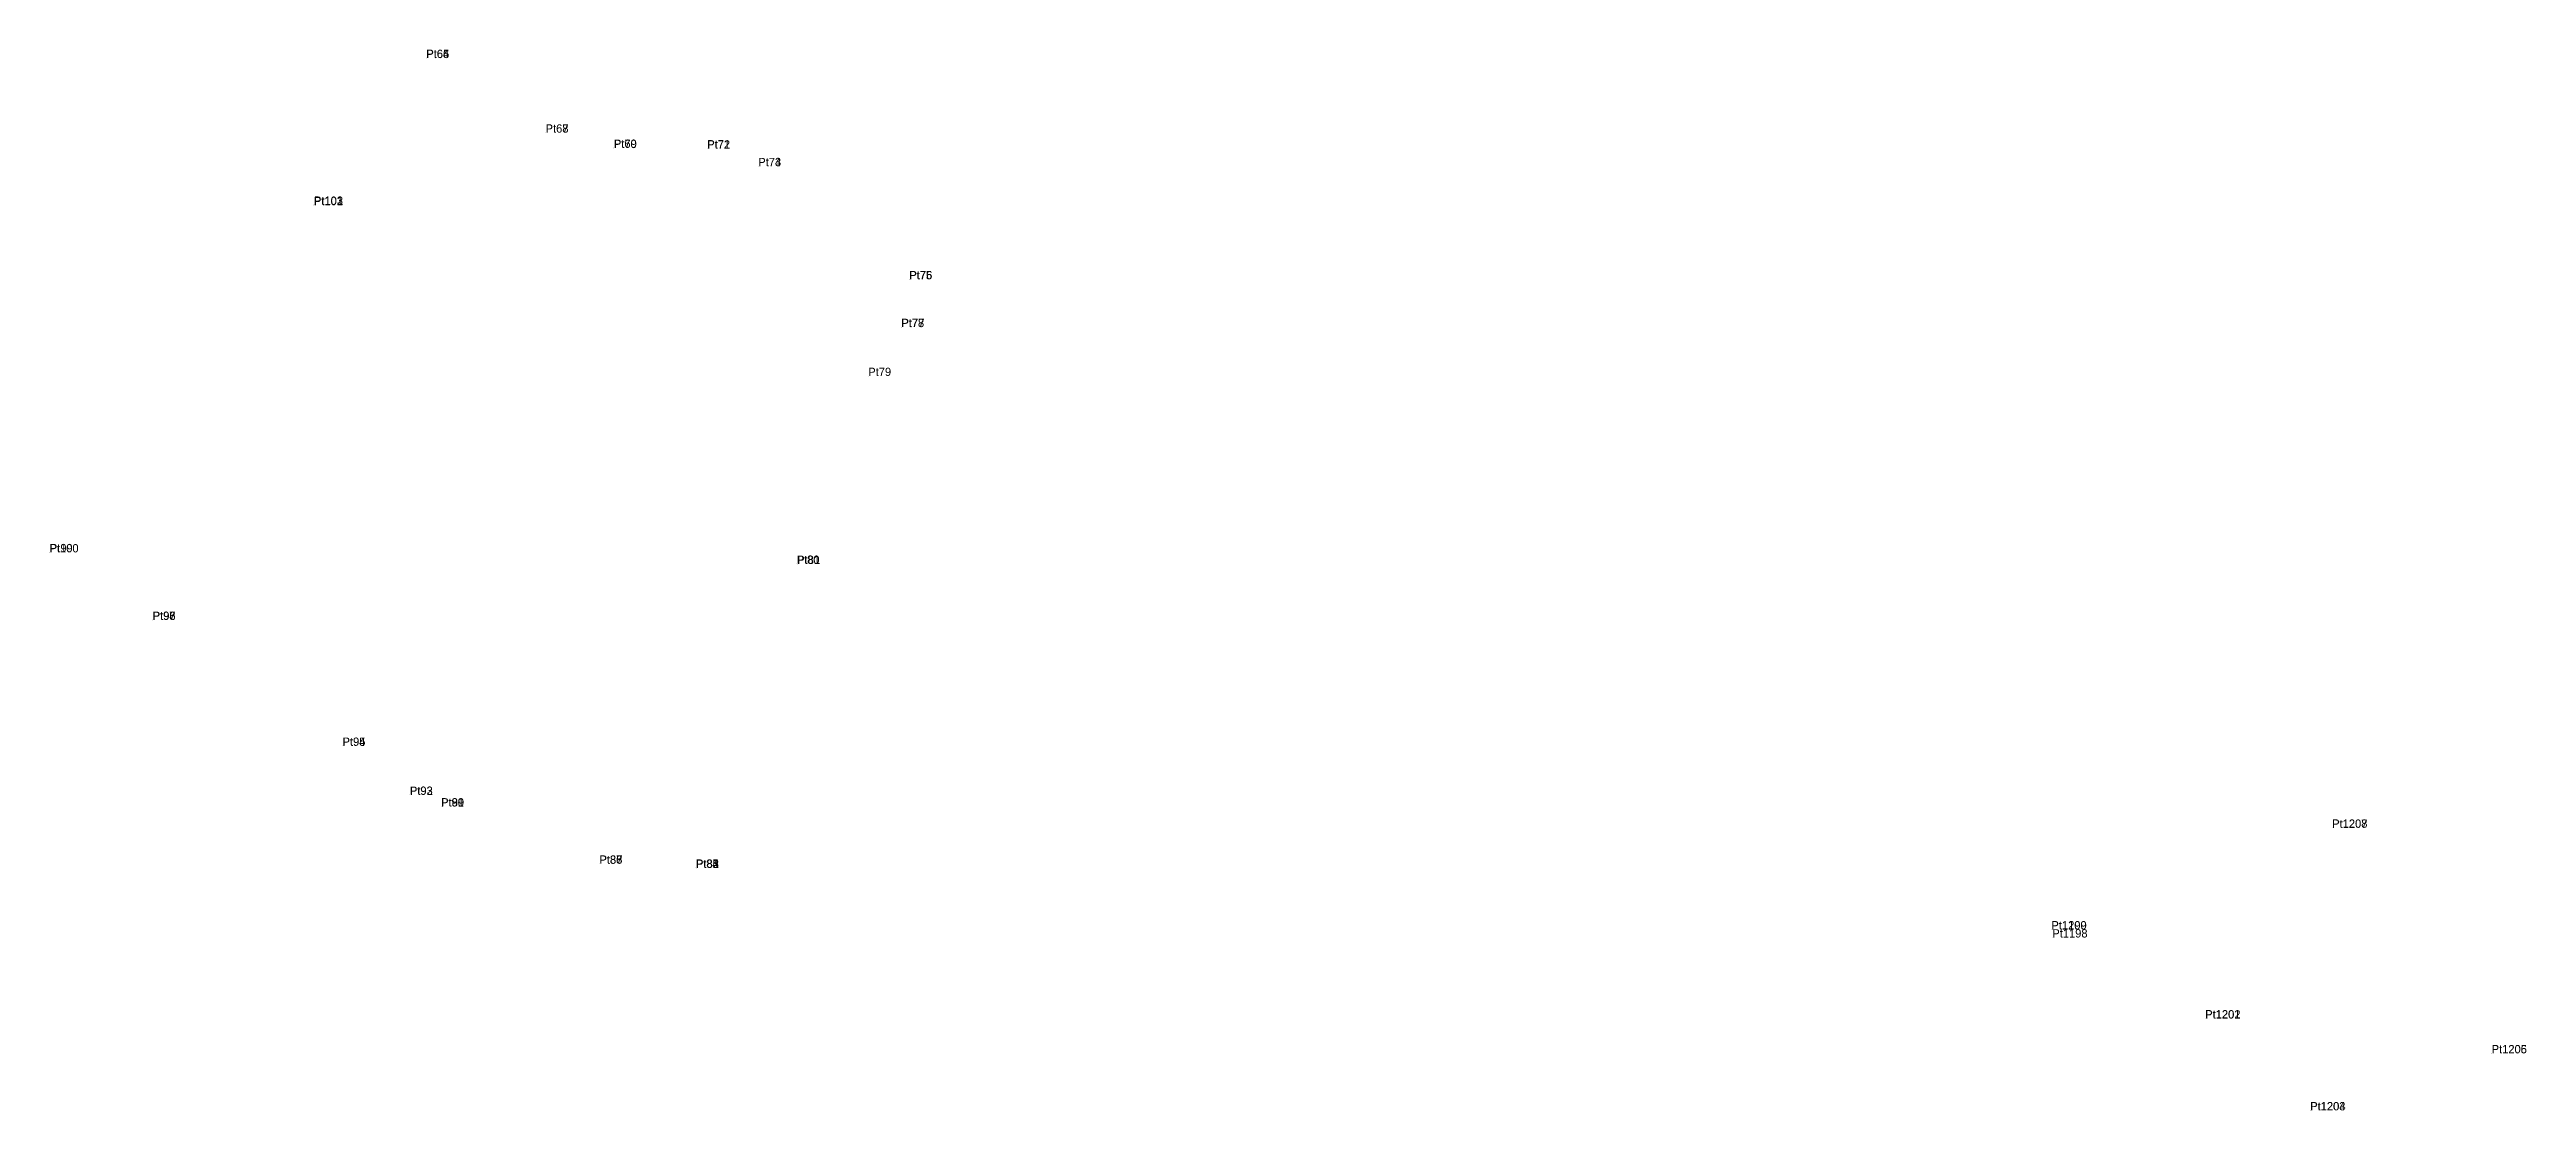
# Model space of a CAD drawing. Extents: x 0 to 552383, y 0 to 1852419.
# Drawn here: x 551220.2 to 551488.4, y 1837317.6 to 1837432.6 of the extents above; entities that cross this region are included whole.
import ezdxf

# ---------------------------------------------------------------- set-up
doc = ezdxf.new("R2010")
doc.units = 0
doc.layers.add('Level 12', color=7, linetype='Continuous')
doc.layers.add('Level 7', color=7, linetype='Continuous')

msp = doc.modelspace()

# ---------------------------------------------------------------- texts
at = {"layer": 'Level 12'}
for s, p in [('Pt64', (551261.009, 1837431.676)), ('Pt65', (551261.019, 1837431.666)), ('Pt66', (551261.022, 1837431.659)), ('Pt67', (551273.934, 1837423.581)), ('Pt68', (551273.934, 1837423.579)), ('Pt70', (551281.322, 1837421.907)), ('Pt69', (551281.328, 1837421.932)), ('Pt72', (551291.435, 1837421.849)), ('Pt71', (551291.446, 1837421.865)), ('Pt73', (551296.963, 1837419.945)), ('Pt74', (551296.963, 1837419.94)), ('Pt101', (551248.844, 1837415.711)), ('Pt103', (551248.849, 1837415.762)), ('Pt102', (551248.858, 1837415.746)), ('Pt75', (551313.303, 1837407.688)), ('Pt76', (551313.338, 1837407.689)), ('Pt78', (551312.445, 1837402.504)), ('Pt77', (551312.477, 1837402.512)), ('Pt79', (551308.874, 1837397.206)), ('Pt100', (551220.217, 1837378.09)), ('Pt99', (551220.248, 1837378.108)), ('Pt80', (551301.12, 1837376.854)), ('Pt81', (551301.182, 1837376.83)), ('Pt97', (551231.375, 1837370.781)), ('Pt98', (551231.376, 1837370.775)), ('Pt96', (551231.399, 1837370.761)), ('Pt94', (551251.941, 1837357.125)), ('Pt95', (551251.95, 1837357.129)), ('Pt93', (551259.233, 1837351.819)), ('Pt92', (551259.243, 1837351.805)), ('Pt90', (551262.611, 1837350.556)), ('Pt91', (551262.612, 1837350.552)), ('Pt89', (551262.632, 1837350.557)), ('Pt1208', (551467.394, 1837348.255)), ('Pt1207', (551467.397, 1837348.241)), ('Pt86', (551279.757, 1837344.344)), ('Pt88', (551279.773, 1837344.354)), ('Pt87', (551279.774, 1837344.349)), ('Pt85', (551290.199, 1837343.92)), ('Pt84', (551290.207, 1837343.909)), ('Pt83', (551290.221, 1837343.911)), ('Pt82', (551290.227, 1837343.886)), ('Pt1200', (551436.991, 1837337.237)), ('Pt1199', (551436.994, 1837337.223)), ('Pt1198', (551437.09, 1837336.355)), ('Pt1201', (551453.639, 1837327.591)), ('Pt1202', (551453.653, 1837327.572)), ('Pt1206', (551484.658, 1837323.797)), ('Pt1205', (551484.667, 1837323.811)), ('Pt1203', (551465.004, 1837317.622)), ('Pt1204', (551465.028, 1837317.628))]:
    msp.add_text(s, height=0.9, dxfattribs=at).set_placement(p)

# ---------------------------------------------------------------- linework, layer by layer
at = {"layer": 'Level 7'}
for p, q in [((551261.009, 1837431.676), (551261.009, 1837431.676)), ((551261.019, 1837431.666), (551261.019, 1837431.666)), ((551261.022, 1837431.659), (551261.022, 1837431.659)), ((551273.934, 1837423.581), (551273.934, 1837423.581)), ((551273.934, 1837423.579), (551273.934, 1837423.579)), ((551281.322, 1837421.907), (551281.322, 1837421.907)), ((551281.328, 1837421.932), (551281.328, 1837421.932)), ((551291.435, 1837421.849), (551291.435, 1837421.849)), ((551291.446, 1837421.865), (551291.446, 1837421.865)), ((551296.963, 1837419.945), (551296.963, 1837419.945)), ((551296.963, 1837419.94), (551296.963, 1837419.94)), ((551248.844, 1837415.711), (551248.844, 1837415.711)), ((551248.849, 1837415.762), (551248.849, 1837415.762)), ((551248.858, 1837415.746), (551248.858, 1837415.746)), ((551313.303, 1837407.688), (551313.303, 1837407.688)), ((551313.338, 1837407.689), (551313.338, 1837407.689)), ((551312.445, 1837402.504), (551312.445, 1837402.504)), ((551312.477, 1837402.512), (551312.477, 1837402.512)), ((551308.874, 1837397.206), (551308.874, 1837397.206)), ((551220.217, 1837378.09), (551220.217, 1837378.09)), ((551220.248, 1837378.108), (551220.248, 1837378.108)), ((551301.12, 1837376.854), (551301.12, 1837376.854)), ((551301.182, 1837376.83), (551301.182, 1837376.83)), ((551231.375, 1837370.781), (551231.375, 1837370.781)), ((551231.376, 1837370.775), (551231.376, 1837370.775)), ((551231.399, 1837370.761), (551231.399, 1837370.761)), ((551251.941, 1837357.125), (551251.941, 1837357.125)), ((551251.95, 1837357.129), (551251.95, 1837357.129)), ((551259.233, 1837351.819), (551259.233, 1837351.819)), ((551259.243, 1837351.805), (551259.243, 1837351.805)), ((551262.611, 1837350.556), (551262.611, 1837350.556)), ((551262.612, 1837350.552), (551262.612, 1837350.552)), ((551262.632, 1837350.557), (551262.632, 1837350.557)), ((551467.394, 1837348.255), (551467.394, 1837348.255)), ((551467.397, 1837348.241), (551467.397, 1837348.241)), ((551279.757, 1837344.344), (551279.757, 1837344.344)), ((551279.773, 1837344.354), (551279.773, 1837344.354)), ((551279.774, 1837344.349), (551279.774, 1837344.349)), ((551290.199, 1837343.92), (551290.199, 1837343.92)), ((551290.207, 1837343.909), (551290.207, 1837343.909)), ((551290.221, 1837343.911), (551290.221, 1837343.911)), ((551290.227, 1837343.886), (551290.227, 1837343.886)), ((551436.991, 1837337.237), (551436.991, 1837337.237)), ((551436.994, 1837337.223), (551436.994, 1837337.223)), ((551437.09, 1837336.355), (551437.09, 1837336.355)), ((551453.639, 1837327.591), (551453.639, 1837327.591)), ((551453.653, 1837327.572), (551453.653, 1837327.572)), ((551484.658, 1837323.797), (551484.658, 1837323.797)), ((551484.667, 1837323.811), (551484.667, 1837323.811)), ((551465.004, 1837317.622), (551465.004, 1837317.622)), ((551465.028, 1837317.628), (551465.028, 1837317.628))]:
    msp.add_line(p, q, dxfattribs=at)

msp.set_redraw_order([(e.dxf.handle, doc.entitydb.next_handle()) for e in msp.query("TEXT MTEXT ATTDEF DIMENSION ARC_DIMENSION")])  # texts and dimensions are drawn at this point

doc.saveas('drawing.dxf')
